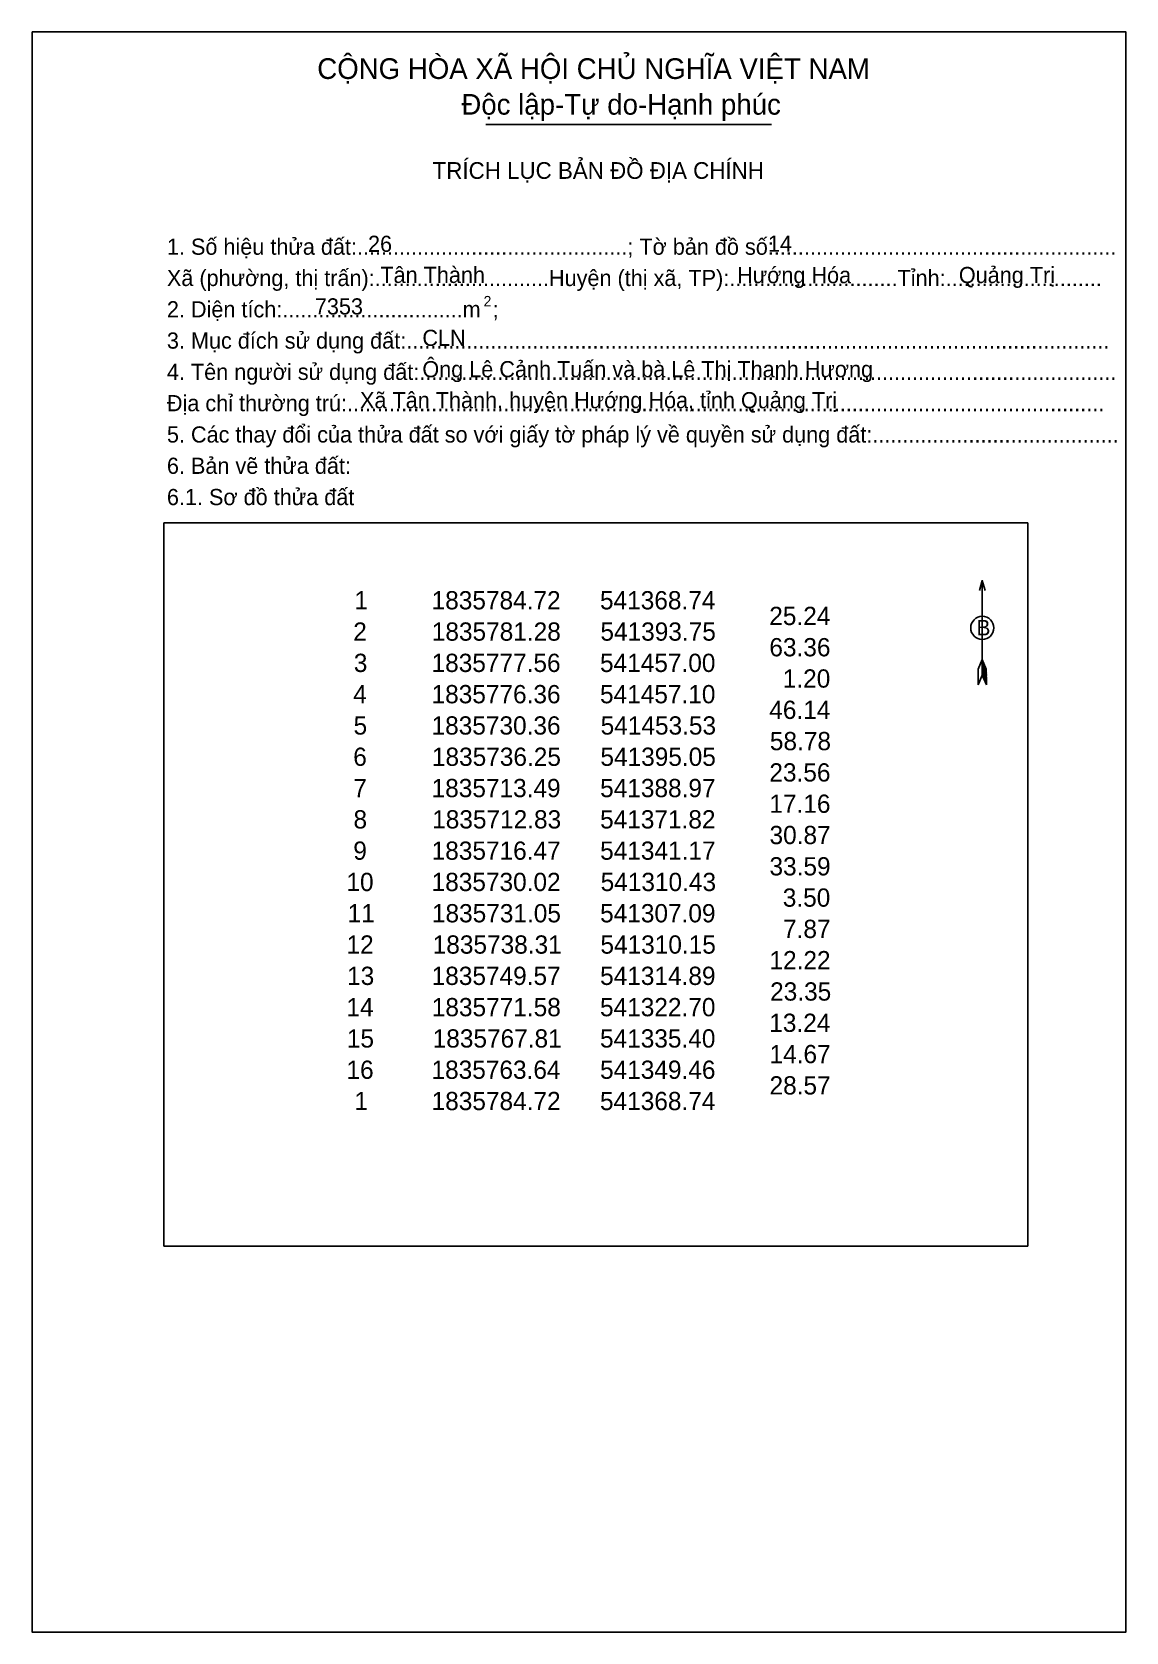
# Model space of a CAD drawing. Extents: x 540639 to 543315, y 1835442 to 1836101.
# Drawn here: x 540639 to 541088, y 1835444 to 1836101 of the extents above; entities that cross this region are included whole.
import ezdxf

# ---------------------------------------------------------------- set-up
doc = ezdxf.new("R2010")
doc.units = 0
for name, color, linetype in [('Level 1', 7, 'Continuous'), ('Level 13', 7, 'Continuous'), ('Level 2', 7, 'Continuous'), ('Level 53', 7, 'Continuous'), ('Level 6', 7, 'Continuous')]:
    doc.layers.add(name, color=color, linetype=linetype)

msp = doc.modelspace()

# ---------------------------------------------------------------- texts
at = {"layer": 'Level 1'}
for s, height, p in [('TRÍCH LỤC BẢN ĐỒ ĐỊA CHÍNH', 6.8579, (540803.65, 1836041.12)), ('1. Số hiệu thửa đất:.............................................; Tờ bản đồ số:.........................................................', 6.6433, (540694.51, 1836009.93)), ('Xã (phường, thị trấn):.............................Huyện (thị xã, TP):............................Tỉnh:..........................', 6.6433, (540694.51, 1835997.07)), ('2', 4.29, (540824.59, 1835988.71)), ('2. Diện tích:..............................m  ;', 6.6433, (540694.51, 1835984.21)), ('3. Mục đích sử dụng đất:.....................................................................................................................', 6.6433, (540694.51, 1835971.36)), ('4. Tên người sử dụng đất:....................................................................................................................', 6.6433, (540694.51, 1835958.5)), ('Địa chỉ thường trú:..............................................................................................................................', 6.6433, (540694.51, 1835945.64)), ('5. Các thay đổi của thửa đất so với giấy tờ pháp lý về quyền sử dụng đất:.........................................', 6.6433, (540694.51, 1835932.78)), ('6. Bản vẽ thửa đất:', 6.6433, (540694.51, 1835919.92)), ('6.1. Sơ đồ thửa đất', 6.6433, (540694.51, 1835907.07)), ('B', 6.43, (541027.02, 1835853.51))]:
    msp.add_text(s, height=height, dxfattribs=at).set_placement(p)
at = {"layer": 'Level 13'}
for s, p in [('CỘNG HÒA XÃ HỘI CHỦ NGHĨA VIỆT NAM', (540756.26, 1836082.16)), ('Độc lập-Tự do-Hạnh phúc', (540815.44, 1836067.49))]:
    msp.add_text(s, height=8.4863, dxfattribs=at).set_placement(p)
at = {"layer": 'Level 53'}
for s, height, p in [('1', 7.5, (540771.5, 1835864.24)), ('1835784.72', 7.501, (540803.22, 1835864.24)), ('541368.74', 7.501, (540872.38, 1835864.24)), ('25.24', 7.501, (540941.91, 1835857.81)), ('2', 7.5, (540771.05, 1835851.38)), ('1835781.28', 7.501, (540803.3, 1835851.38)), ('541393.75', 7.501, (540872.56, 1835851.38)), ('63.36', 7.501, (540941.95, 1835844.95)), ('3', 7.5, (540771.28, 1835838.52)), ('1835777.56', 7.501, (540803.2, 1835838.52)), ('541457.00', 7.501, (540872.39, 1835838.52)), ('1.20', 7.501, (540947.46, 1835832.09)), ('4', 7.5, (540771.01, 1835825.66)), ('1835776.36', 7.501, (540803.2, 1835825.66)), ('541457.10', 7.501, (540872.39, 1835825.66)), ('46.14', 7.501, (540941.91, 1835819.23)), ('5', 7.5, (540771.18, 1835812.8)), ('1835730.36', 7.501, (540803.2, 1835812.8)), ('541453.53', 7.501, (540872.65, 1835812.8)), ('58.78', 7.501, (540942.16, 1835806.38)), ('6', 7.5, (540771.03, 1835799.95)), ('1835736.25', 7.501, (540803.35, 1835799.95)), ('541395.05', 7.501, (540872.56, 1835799.95)), ('23.56', 7.501, (540941.95, 1835793.52)), ('7', 7.5, (540771.07, 1835787.09)), ('1835713.49', 7.501, (540803.22, 1835787.09)), ('541388.97', 7.501, (540872.44, 1835787.09)), ('8', 7.5, (540771.14, 1835774.23)), ('1835712.83', 7.501, (540803.45, 1835774.23)), ('541371.82', 7.501, (540872.42, 1835774.23)), ('17.16', 7.501, (540941.95, 1835780.66)), ('30.87', 7.501, (540942.02, 1835767.8)), ('9', 7.5, (540771.06, 1835761.37)), ('1835716.47', 7.501, (540803.24, 1835761.37)), ('541341.17', 7.501, (540872.44, 1835761.37)), ('33.59', 7.501, (540942, 1835754.94)), ('10', 7.501, (540768.25, 1835748.51)), ('1835730.02', 7.501, (540803.22, 1835748.51)), ('541310.43', 7.501, (540872.65, 1835748.51)), ('3.50', 7.501, (540947.46, 1835742.09)), ('11', 7.501, (540768.73, 1835735.66)), ('1835731.05', 7.501, (540803.35, 1835735.66)), ('541307.09', 7.501, (540872.43, 1835735.66)), ('7.87', 7.501, (540947.56, 1835729.23)), ('12', 7.501, (540768.28, 1835722.8)), ('1835738.31', 7.501, (540803.67, 1835722.8)), ('541310.15', 7.501, (540872.56, 1835722.8)), ('12.22', 7.501, (540941.99, 1835716.37)), ('13', 7.501, (540768.51, 1835709.94)), ('1835749.57', 7.501, (540803.24, 1835709.94)), ('541314.89', 7.501, (540872.43, 1835709.94)), ('23.35', 7.501, (540942.26, 1835703.51)), ('14', 7.501, (540768.24, 1835697.08)), ('1835771.58', 7.501, (540803.3, 1835697.08)), ('541322.70', 7.501, (540872.39, 1835697.08)), ('13.24', 7.501, (540941.91, 1835690.65)), ('15', 7.501, (540768.41, 1835684.22)), ('1835767.81', 7.501, (540803.67, 1835684.22)), ('541335.40', 7.501, (540872.39, 1835684.22)), ('14.67', 7.501, (540942.02, 1835677.8)), ('16', 7.501, (540768.26, 1835671.37)), ('1835763.64', 7.501, (540803.18, 1835671.37)), ('541349.46', 7.501, (540872.4, 1835671.37)), ('28.57', 7.501, (540942.02, 1835664.94)), ('1', 7.5, (540771.5, 1835658.51)), ('1835784.72', 7.501, (540803.22, 1835658.51)), ('541368.74', 7.501, (540872.38, 1835658.51))]:
    msp.add_text(s, height=height, dxfattribs=at).set_placement(p)
at = {"layer": 'Level 6'}
for s, height, p in [('26', 6.643, (540777.1, 1836011.11)), ('14', 6.643, (540941.34, 1836011.19)), ('Tân Thành', 6.643, (540782.18, 1835998.34)), ('Hướng Hóa', 6.643, (540928.7, 1835998.25)), ('Quảng Trị', 6.643, (541019.78, 1835998.29)), ('7353', 6.643, (540755.27, 1835985.39)), ('CLN', 6.643, (540799.43, 1835972.47)), ('Ông Lê Cảnh Tuấn và bà Lê Thị Thanh Hương', 6.6433, (540799.43, 1835959.6)), ('Xã Tân Thành, huyện Hướng Hóa, tỉnh Quảng Trị', 6.6433, (540773.82, 1835946.86))]:
    msp.add_text(s, height=height, dxfattribs=at).set_placement(p)

# ---------------------------------------------------------------- linework, layer by layer
at = {"layer": 'Level 1'}
for p, q in [((540639.1, 1836101.42), (540639.1, 1836101.42)), ((540693.2, 1835899.79), (540693.2, 1835899.79)), ((540693.2, 1835899.79), (541048.13, 1835899.79)), ((540693.2, 1835602.56), (540693.2, 1835899.79)), ((541048.13, 1835899.79), (541048.13, 1835602.56)), ((541029.4, 1835876.09), (541029.4, 1835837.2)), ((541029.4, 1835843.63), (541027.77, 1835839.66)), ((541029.4, 1835843.63), (541031.05, 1835839.66)), ((541029.4, 1835843.07), (541031.05, 1835839.08)), ((541029.4, 1835842.51), (541031.05, 1835838.52)), ((541029.4, 1835841.95), (541031.07, 1835837.95)), ((541029.4, 1835841.38), (541031.07, 1835837.37)), ((541027.69, 1835833.23), (541027.77, 1835839.66)), ((541029.4, 1835837.2), (541027.69, 1835833.23)), ((541029.4, 1835840.82), (541031.07, 1835836.79)), ((541029.4, 1835840.26), (541031.07, 1835836.21)), ((541029.4, 1835839.7), (541031.09, 1835835.63)), ((541029.4, 1835839.15), (541031.09, 1835835.05)), ((541029.4, 1835838.59), (541031.09, 1835834.47)), ((541029.4, 1835838.03), (541031.12, 1835833.92)), ((541029.4, 1835837.2), (541031.12, 1835833.23)), ((541031.12, 1835833.23), (541031.05, 1835839.66)), ((541048.13, 1835602.56), (540693.2, 1835602.56)), ((540971.36, 1835602.56), (540971.36, 1835602.56)), ((541088.43, 1835444.11), (541088.43, 1835444.11))]:
    msp.add_line(p, q, dxfattribs=at)
msp.add_lwpolyline([(541030.52, 1835871.96), (541029.4, 1835876.09), (541028.29, 1835871.96)], dxfattribs=at)
msp.add_circle((541029.4, 1835856.65), 4.75, dxfattribs=at)
at = {"layer": 'Level 13'}
msp.add_line((540825.54, 1836063.43), (540942.84, 1836063.43), dxfattribs=at)
at = {"layer": 'Level 2'}
msp.add_lwpolyline([(540639.1, 1836101.45), (541088.42, 1836101.45), (541088.42, 1835444.11), (540639.1, 1835444.11)], close=True, dxfattribs=at)

msp.set_redraw_order([(e.dxf.handle, doc.entitydb.next_handle()) for e in msp.query("TEXT MTEXT ATTDEF DIMENSION ARC_DIMENSION")])  # texts and dimensions are drawn at this point

doc.saveas('drawing.dxf')
